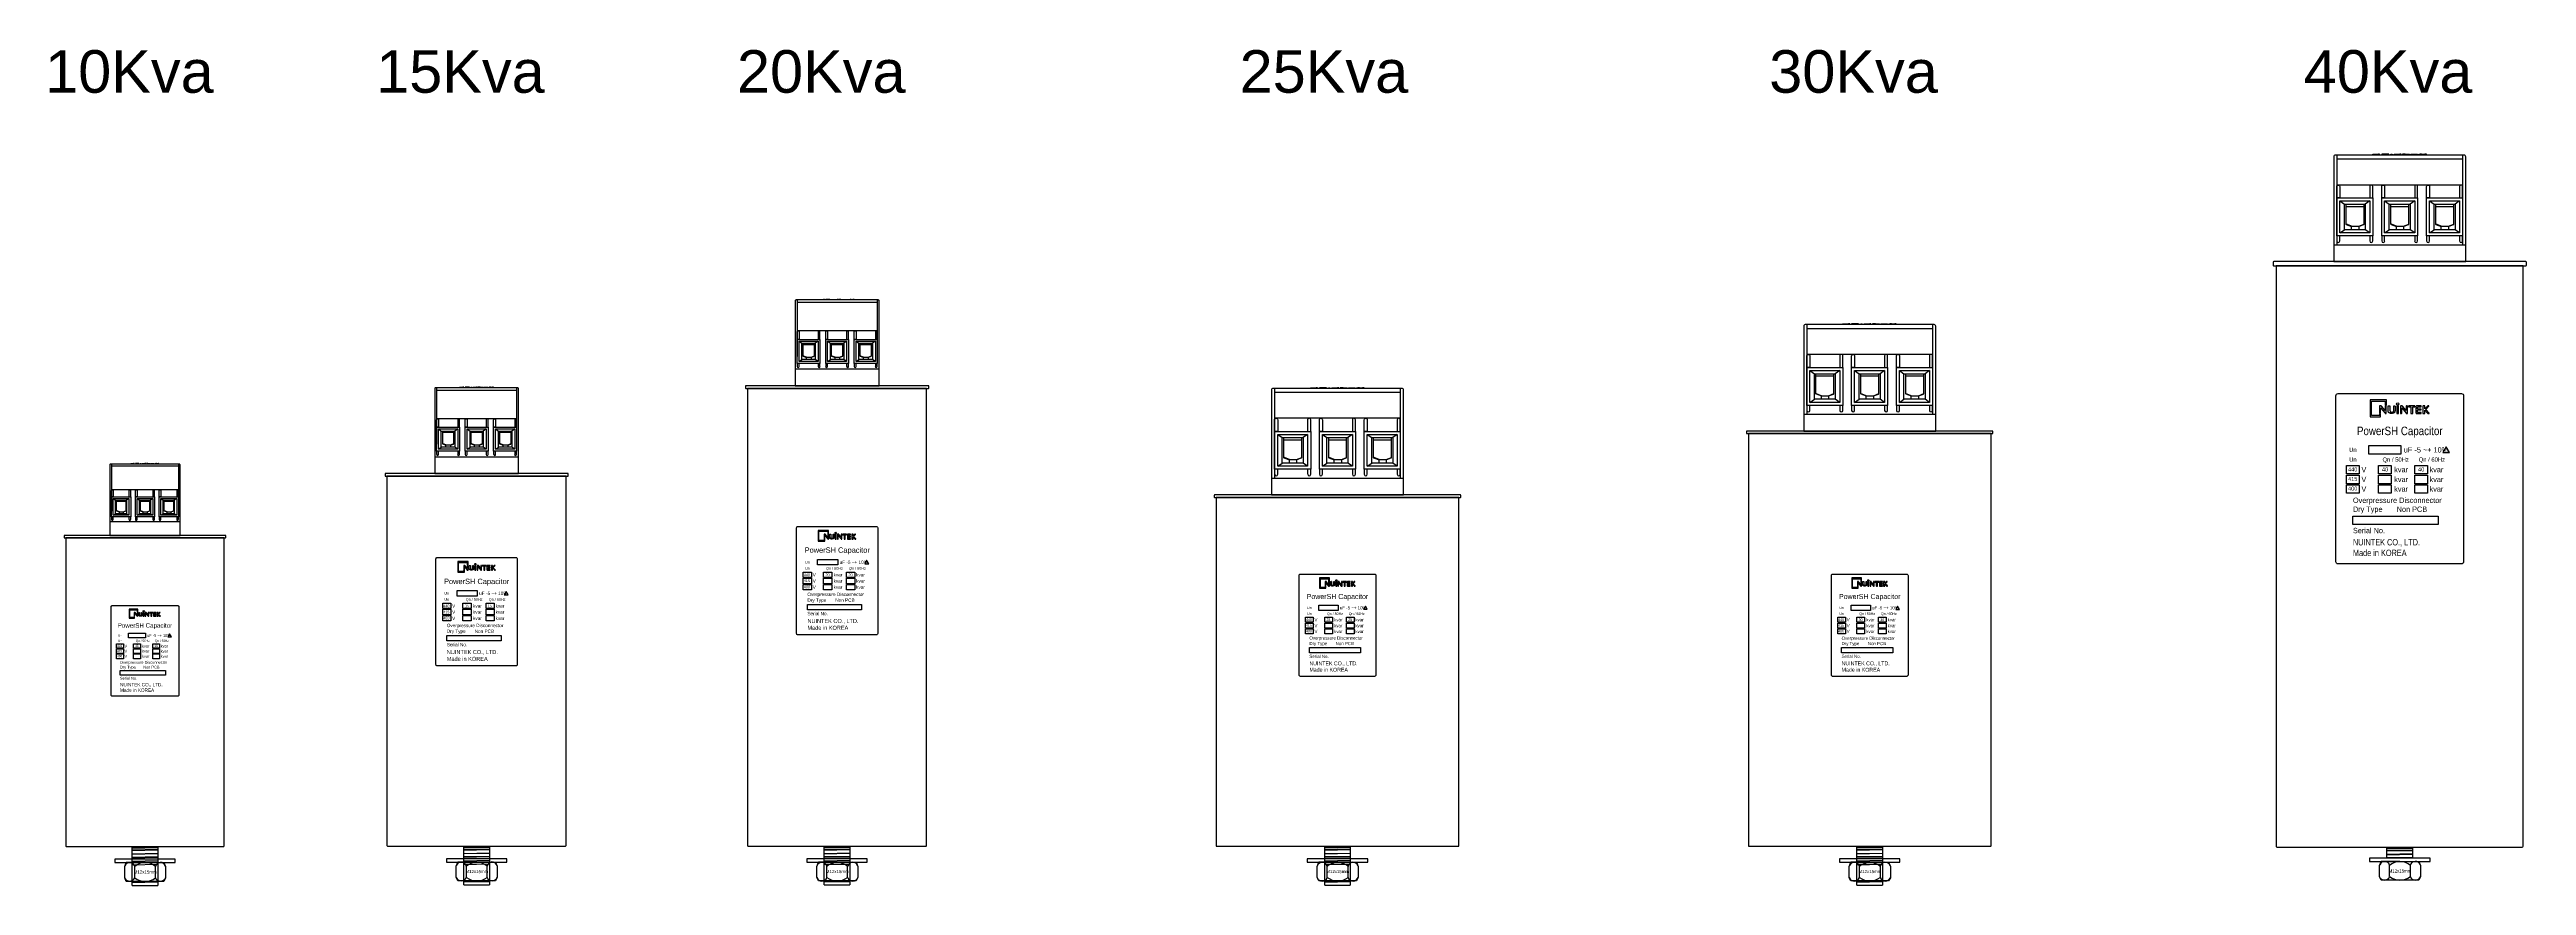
# Model space of a CAD drawing. Header units: millimetres. Extents: x 88 to 1252, y 67 to 459.
import ezdxf
from ezdxf.enums import TextEntityAlignment as Align

# ---------------------------------------------------------------- set-up
doc = ezdxf.new("R2010")
doc.units = ezdxf.units.MM
doc.styles.add('Helvetica-Narrow', font='txt')

# ---------------------------------------------------------------- blocks, each defined once
blk = doc.blocks.new('Nuintek')
at = {"color": 150}
blk.add_lwpolyline([(1.82, 2.33), (1.82, 3.83), (-2.8, 3.83), (-2.8, 3.83), (-2.8, -0.99), (0.18, -0.99), (0.18, -0.23), (-0.18, -0.23), (-0.18, -0.63), (-2.44, -0.63), (-2.44, 3.47), (1.45, 3.47), (1.45, 2.33)], close=True, dxfattribs=at)
for points in [[(-0.11, 0), (0.11, 0, 0.414214), (0.15, 0.04), (0.15, 1.58, -0.70472), (0.17, 1.59), (1.45, 0.03, 0.224867), (1.51, 0), (1.75, 0, 0.414214), (1.79, 0.04), (1.79, 2.07, 0.414214), (1.75, 2.11), (1.49, 2.11, 0.414214), (1.45, 2.07), (1.45, 0.81, -0.706602), (1.43, 0.8), (0.4, 2.08, 0.226187), (0.34, 2.11), (-0.11, 2.11, 0.414214), (-0.15, 2.07), (-0.15, 0.04, 0.414214)], [(4.82, 2.07), (4.82, 0.04, 0.414214), (4.86, 0), (5.23, 0, 0.414214), (5.27, 0.04), (5.27, 2.07, 0.414214), (5.23, 2.11), (4.86, 2.11, 0.414214)], [(5.89, 0), (6.12, 0, 0.414214), (6.16, 0.04), (6.16, 1.58, -0.70472), (6.18, 1.59), (7.45, 0.03, 0.224867), (7.52, 0), (7.76, 0, 0.414214), (7.8, 0.04), (7.8, 2.07, 0.414214), (7.76, 2.11), (7.5, 2.11, 0.414214), (7.46, 2.07), (7.46, 0.81, -0.706602), (7.44, 0.8), (6.4, 2.08, 0.226187), (6.34, 2.11), (5.89, 2.11, 0.414214), (5.85, 2.07), (5.85, 0.04, 0.414214)], [(9.86, 2.11), (8.15, 2.11, 0.414214), (8.11, 2.07), (8.11, 1.89, 0.414214), (8.15, 1.85), (8.74, 1.85, -0.414214), (8.78, 1.81), (8.78, 0.04, 0.414214), (8.82, 0), (9.26, 0, 0.414214), (9.3, 0.04), (9.3, 1.81, -0.414214), (9.34, 1.85), (9.86, 1.85, 0.414214), (9.9, 1.89), (9.9, 2.07, 0.414214)], [(11.68, 2.11), (10.37, 2.11, 0.414214), (10.22, 1.96), (10.22, 0.15, 0.414214), (10.37, 0), (11.68, 0), (11.68, 0.26), (10.74, 0.26, -0.414214), (10.7, 0.3), (10.7, 0.94, -0.414214), (10.74, 0.98), (11.66, 0.98), (11.66, 1.24), (10.74, 1.24, -0.414214), (10.7, 1.28), (10.7, 1.81, -0.414214), (10.74, 1.85), (11.68, 1.85)], [(13.02, 1.14), (13.86, 2.07, 0.650559), (13.85, 2.11), (13.58, 2.11, 0.208632), (13.47, 2.06), (12.77, 1.31, -0.681762), (12.75, 1.31), (12.75, 2.07, 0.414214), (12.71, 2.11), (12.23, 2.11, 0.414214), (12.19, 2.07), (12.19, 0.04, 0.414214), (12.23, 0), (12.71, 0, 0.414214), (12.75, 0.04), (12.75, 0.88, -0.687152), (12.77, 0.89), (13.52, 0.05, 0.212465), (13.64, 0), (13.99, 0, 0.656311), (14.01, 0.04), (13.02, 1.09, -0.390361)]]:
    blk.add_lwpolyline(points, format="xyb", close=True, dxfattribs=at)
blk.add_circle((5.04, 2.69), 0.326, dxfattribs=at)
blk.add_rational_spline([(2.31, 0.85), (2.31, 0.53), (2.41, 0.3), (2.61, 0.16), (2.75, 0.05), (2.95, 0), (3.2, 0), (3.44, 0), (3.82, 0.05), (3.97, 0.16), (4.17, 0.3), (4.27, 0.53), (4.27, 0.85), (4.27, 1.26), (4.27, 1.66), (4.27, 2.07), (4.27, 2.09), (4.25, 2.11), (4.23, 2.11), (4.14, 2.11), (4.06, 2.11), (3.97, 2.11), (3.95, 2.11), (3.93, 2.09), (3.93, 2.07), (3.93, 1.66), (3.93, 1.25), (3.93, 0.83), (3.93, 0.69), (3.88, 0.57), (3.78, 0.48), (3.68, 0.4), (3.54, 0.36), (3.38, 0.36), (3.21, 0.36), (3.08, 0.4), (2.98, 0.48), (2.88, 0.57), (2.83, 0.69), (2.83, 0.83), (2.83, 1.25), (2.83, 1.66), (2.83, 2.07), (2.83, 2.08), (2.83, 2.09), (2.82, 2.1), (2.81, 2.11), (2.8, 2.11), (2.79, 2.11), (2.64, 2.11), (2.5, 2.11), (2.35, 2.11), (2.34, 2.11), (2.33, 2.11), (2.32, 2.1), (2.31, 2.09), (2.31, 2.08), (2.31, 2.07), (2.31, 1.66), (2.31, 1.26), (2.31, 0.85)], [1, 1, 1, 1, 1, 1, 1, 1, 1, 1, 1, 1, 1, 1, 1, 1, 0.804737854124, 0.804737854124, 1, 1, 1, 1, 0.804737854124, 0.804737854124, 1, 1, 1, 1, 1, 1, 1, 1, 1, 1, 1, 1, 1, 1, 1, 1, 1, 1, 1, 0.949253021674, 0.949253021674, 1, 0.949253021674, 0.949253021674, 1, 1, 1, 1, 0.949253021674, 0.949253021674, 1, 0.949253021674, 0.949253021674, 1, 1, 1, 1], degree=3, knots=[0, 0, 0, 0, 1, 1, 1, 2, 2, 2, 3, 3, 3, 4, 4, 4, 5, 5, 5, 6.570796, 6.570796, 6.570796, 7.570796, 7.570796, 7.570796, 9.141593, 9.141593, 9.141593, 10.141593, 10.141593, 10.141593, 11.141593, 11.141593, 11.141593, 12.141593, 12.141593, 12.141593, 13.141593, 13.141593, 13.141593, 14.141593, 14.141593, 14.141593, 15.141593, 15.141593, 15.141593, 15.926991, 15.926991, 15.926991, 16.712389, 16.712389, 16.712389, 17.712389, 17.712389, 17.712389, 18.497787, 18.497787, 18.497787, 19.283185, 19.283185, 19.283185, 20.283185, 20.283185, 20.283185, 20.283185], dxfattribs=at)
blk = doc.blocks.new('*U446')
at = {"color": 126}
for p, q in [((-15.7, 66.5), (-15.7, 44.4)), ((15.7, 65.5), (-15.7, 65.5)), ((-6.4, 66.8), (-5.3, 66.8)), ((-1.1, 66.8), (0, 66.8)), ((5.5, 66.8), (6.3, 66.8)), ((15.7, 66.5), (15.7, 44.4)), ((15.7, 54.4), (-15.7, 54.4)), ((-14.9, 50.4), (-13.8, 49.6)), ((-8.9, 49), (-13.5, 49)), ((-7.5, 50.4), (-8.6, 49.6)), ((-3.7, 50.4), (-2.6, 49.6)), ((2.3, 49), (-2.3, 49)), ((3.7, 50.4), (2.6, 49.6)), ((7.5, 50.4), (8.6, 49.6)), ((13.5, 49), (8.9, 49)), ((14.9, 50.4), (13.8, 49.6)), ((16.5, 39.4), (-16.5, 39.4)), ((-15.7, 41.7), (-15.7, 40.4)), ((-14.9, 42.5), (-13.8, 43.2)), ((-14.9, 40.4), (-14.9, 41.7)), ((-12, 44.1), (-13.5, 44.7)), ((-10.2, 44.1), (-8.9, 44.6)), ((-7.5, 42.5), (-8.6, 43.2)), ((-7.5, 41.7), (-7.5, 40.4)), ((-6.7, 40.4), (-6.7, 41.7)), ((-4.5, 41.7), (-4.5, 40.4)), ((-3.7, 42.5), (-2.6, 43.2)), ((-3.7, 40.4), (-3.7, 41.7)), ((-0.8, 44.1), (-2.3, 44.7)), ((1, 44.1), (2.3, 44.6)), ((3.7, 42.5), (2.6, 43.2)), ((3.7, 41.7), (3.7, 40.4)), ((4.5, 40.4), (4.5, 41.7)), ((6.7, 41.7), (6.7, 40.4)), ((7.5, 42.5), (8.6, 43.2)), ((7.5, 40.4), (7.5, 41.7)), ((10.4, 44.1), (8.9, 44.7)), ((12.2, 44.1), (13.5, 44.6)), ((14.9, 42.5), (13.8, 43.2)), ((14.9, 41.7), (14.9, 40.4)), ((15.7, 40.4), (15.7, 41.7)), ((-6, -113.6), (6, -113.3)), ((-6, -113.9), (6, -113.6)), ((-6, -114.7), (6, -114.4)), ((-6, -115), (6, -114.7)), ((-6, -116.6), (6, -116.3)), ((-4.8, -120.7), (-8.8, -120.7)), ((-6, -116.7), (6, -116.5)), ((-6, -118.1), (6, -117.8)), ((-6, -118.1), (6, -117.8)), ((-6, -118.3), (6, -118)), ((-6, -118.4), (6, -118.1)), ((-6, -120), (6, -119.7)), ((-6, -120.1), (6, -119.9)), ((-6, -121.7), (6, -121.4)), ((-6, -121.8), (6, -121.5)), ((0.1, -120.7), (-4.8, -120.7)), ((-4.8, -127.9), (-4.8, -122.6)), ((0.1, -120.7), (6.9, -120.7)), ((5, -120.7), (8.9, -120.7)), ((5, -127.9), (5, -122.6)), ((-6, -129.8), (6, -129.6)), ((-6, -130), (6, -129.7)), ((-6, -131.4), (6, -131.4))]:
    blk.add_line(p, q, dxfattribs=at)
for points in [[(-16.5, 33), (16.5, 33), (16.5, 66.2, 0.414214), (16.1, 66.5), (-16.1, 66.5, 0.414214), (-16.5, 66.2)], [(-15.7, 54, -0.414214), (-15.3, 54.4), (-15.3, 54.4, -0.414214), (-14.9, 54), (-14.9, 51.1), (-15.7, 51.1)], [(-6.7, 54, 0.414214), (-7.1, 54.4, 0.414214), (-7.5, 54), (-7.5, 51.1), (-6.7, 51.1)], [(-4.5, 54, -0.414214), (-4.1, 54.4), (-4.1, 54.4, -0.414214), (-3.7, 54), (-3.7, 51.1), (-4.5, 51.1)], [(4.5, 54, 0.414214), (4.1, 54.4, 0.414214), (3.7, 54), (3.7, 51.1), (4.5, 51.1)], [(6.7, 54, -0.414214), (7.1, 54.4), (7.1, 54.4, -0.414214), (7.5, 54), (7.5, 51.1), (6.7, 51.1)], [(15.7, 54, 0.414214), (15.3, 54.4, 0.414214), (14.9, 54), (14.9, 51.1), (15.7, 51.1)], [(-37.8, 33, 0.414214), (-38, 32.8), (-38, 32.1, 0.414214), (-37.8, 31.9), (37.8, 31.9, 0.414214), (38, 32.1), (38, 32.8, 0.414214), (37.8, 33)], [(-37.2, 31.9), (-37.2, -112.9, 0.414214), (-37, -113.1), (37, -113.1, 0.305094), (37.2, -112.9), (37.2, 31.9)]]:
    blk.add_lwpolyline(points, format="xyb", close=True, dxfattribs=at)
for points in [[(-6.7, 66.5), (-6.7, 66.8), (-6.4, 66.8), (-6.4, 66.5)], [(-5, 66.5), (-5, 66.8), (-5.3, 66.8), (-5.3, 66.5)], [(-2.8, 66.5), (-2.8, 66.8), (-4.5, 66.8), (-4.5, 66.5)], [(-2.2, 66.5), (-2.2, 66.8), (-1.9, 66.8), (-1.9, 66.5)], [(-1.4, 66.5), (-1.4, 66.8), (-1.1, 66.8), (-1.1, 66.5)], [(0.4, 66.5), (0.4, 66.8), (0, 66.8), (0, 66.5)], [(1.4, 66.8), (0.7, 66.8), (0.7, 66.5)], [(1.4, 66.5), (1.4, 66.8), (1.7, 66.8), (1.7, 66.5)], [(1.7, 66.8), (2.4, 66.8), (2.4, 66.5)], [(2.8, 66.5), (2.8, 66.8), (4.4, 66.8), (4.4, 66.5)], [(4.8, 66.5), (4.8, 66.8), (5.1, 66.8)], [(5.5, 66.5), (5.5, 66.8), (5.1, 66.8), (5.1, 66.5)], [(6.6, 66.5), (6.6, 66.8), (6.3, 66.8), (6.3, 66.5)], [(-6, -131.4), (-6, -113.1), (6, -113.1), (6, -131.4)]]:
    blk.add_lwpolyline(points, dxfattribs=at)
for points in [[(-15.7, 51.1), (-6.7, 51.1), (-6.7, 41.7), (-15.7, 41.7)], [(-14.9, 50.4), (-7.5, 50.4), (-7.5, 42.5), (-14.9, 42.5)], [(-13.8, 49.6), (-8.6, 49.6), (-8.6, 43.2), (-13.8, 43.2)], [(-4.5, 51.1), (4.5, 51.1), (4.5, 41.7), (-4.5, 41.7)], [(-3.7, 50.4), (3.7, 50.4), (3.7, 42.5), (-3.7, 42.5)], [(-2.6, 49.6), (2.6, 49.6), (2.6, 43.2), (-2.6, 43.2)], [(6.7, 51.1), (15.7, 51.1), (15.7, 41.7), (6.7, 41.7)], [(7.5, 50.4), (14.9, 50.4), (14.9, 42.5), (7.5, 42.5)], [(8.6, 49.6), (13.8, 49.6), (13.8, 43.2), (8.6, 43.2)], [(-12, 44.1), (-10.2, 44.1), (-10.2, 43.2), (-12, 43.2)], [(-0.8, 44.1), (1, 44.1), (1, 43.2), (-0.8, 43.2)], [(10.4, 44.1), (12.2, 44.1), (12.2, 43.2), (10.4, 43.2)], [(-14.2, -120.7), (14.2, -120.7), (14.2, -119.1), (-14.2, -119.1)], [(-9.5, -122.6), (-8.8, -120.7), (8.9, -120.7), (9.7, -122.6), (9.7, -127.9), (8.9, -129.5), (-8.8, -129.5), (-9.5, -127.9)]]:
    blk.add_lwpolyline(points, close=True, dxfattribs=at)
for points in [[(-13.5, 49.6), (-13.5, 44.7, 0.309945), (-13.4, 44.6), (-12, 44)], [(-10.2, 44), (-9, 44.5, 0.309225), (-8.9, 44.7), (-8.9, 49.6)], [(-2.3, 49.6), (-2.3, 44.7, 0.309945), (-2.2, 44.6), (-0.8, 44)], [(1, 44), (2.2, 44.5, 0.309225), (2.3, 44.7), (2.3, 49.6)], [(8.9, 49.6), (8.9, 44.7, 0.309945), (9, 44.6), (10.4, 44)], [(12.2, 44), (13.4, 44.5, 0.309225), (13.5, 44.7), (13.5, 49.6)]]:
    blk.add_lwpolyline(points, format="xyb", dxfattribs=at)
at = {"color": 150}
blk.add_lwpolyline([(-15.4, 0), (15.4, 0, -0.414214), (15.9, -0.5), (15.9, -42, -0.414214), (15.4, -42.5), (-15.4, -42.5, -0.414214), (-15.9, -42), (-15.9, -0.5, -0.414214)], format="xyb", close=True, dxfattribs=at)
at = {"color": 1}
for points in [[(-13.3, -17.9), (-10.1, -17.9), (-10.1, -20), (-13.3, -20)], [(-13.3, -20.3), (-10.1, -20.3), (-10.1, -22.4), (-13.3, -22.4)], [(-13.3, -22.7), (-10.1, -22.7), (-10.1, -24.9), (-13.3, -24.9)], [(-7.7, -12.9), (0.3, -12.9), (0.3, -15.1), (-7.7, -15.1)], [(-5.3, -17.9), (-2.1, -17.9), (-2.1, -20), (-5.3, -20)], [(-5.3, -20.3), (-2.1, -20.3), (-2.1, -22.4), (-5.3, -22.4)], [(-5.3, -22.7), (-2.1, -22.7), (-2.1, -24.9), (-5.3, -24.9)], [(3.7, -17.9), (6.9, -17.9), (6.9, -20), (3.7, -20)], [(3.7, -20.3), (6.9, -20.3), (6.9, -22.4), (3.7, -22.4)], [(3.7, -22.7), (6.9, -22.7), (6.9, -24.9), (3.7, -24.9)], [(-11.7, -30.5), (9.6, -30.5), (9.6, -32.7), (-11.7, -32.7)]]:
    blk.add_lwpolyline(points, close=True, dxfattribs=at)
at = {"color": 0, "lineweight": 30}
blk.add_lwpolyline([(10.8, -14.6), (12.4, -14.6), (11.6, -13.3)], close=True, dxfattribs=at)
at = {"color": 126}
for centre, radius, start, end in [((-15.3, 40.4), 0.374, 180, 270), ((-15.3, 40.4), 0.374, 270, 0), ((-7.1, 40.4), 0.374, 180, 270), ((-7.1, 40.4), 0.374, 270, 0), ((-4.1, 40.4), 0.374, 180, 270), ((-4.1, 40.4), 0.374, 270, 0), ((4.1, 40.4), 0.374, 180, 270), ((4.1, 40.4), 0.374, 270, 0), ((7.1, 40.4), 0.374, 180, 270), ((7.1, 40.4), 0.374, 270, 0), ((15.3, 40.4), 0.374, 180, 270), ((15.3, 40.4), 0.374, 270, 0), ((-7.2, -126.9), 2.55, 201.7155, 338.3893), ((-7.1, -123), 2.38, 10.1671, 159.777), ((0.1, -127.8), 7.14, 46.8242, 133.1758), ((0.1, -121.3), 8.2, 233.4665, 306.5335), ((7.3, -123), 2.39, 16.6513, 169.7172), ((7.3, -126.9), 2.55, 201.5266, 338.9501)]:
    blk.add_arc(centre, radius, start, end, dxfattribs=at)
at = {"xscale": 0.8787683289701816, "yscale": 0.8787683289701816, "zscale": 0.8787683289701816}
blk.add_blockref('Nuintek', (-5, -5), dxfattribs=at)
at = {"style": 'Helvetica-Narrow'}
for s, height, p in [('PowerSH Capacitor', 2.125, (0, -9.3)), ('Un', 1.06, (-11.7, -14)), ('Un', 1.06, (-11.7, -16.5))]:
    blk.add_text(s, height=height, dxfattribs=at).set_placement(p, align=Align.MIDDLE_CENTER)
for s, height, p in [('440', 1.06, (-13.1, -18.9)), ('415', 1.06, (-13.1, -21.3)), ('400', 1.06, (-13.1, -23.7)), ('V', 1.33, (-9.6, -19)), ('V', 1.33, (-9.6, -21.4)), ('V', 1.33, (-9.6, -23.8)), ('10', 1.06, (-4.6, -18.9)), ('Qn / 50Hz', 1.06, (-4.3, -16.5)), ('kvar', 1.33, (-1.4, -19)), ('kvar', 1.33, (-1.4, -21.4)), ('kvar', 1.33, (-1.4, -23.8)), ('uF', 1.33, (1, -14)), ('-5 ~+ 10%%%', 1.328, (3.7, -14)), ('10', 1.06, (4.5, -18.9)), ('Qn / 60Hz', 1.06, (4.7, -16.5)), ('kvar', 1.33, (7.4, -19)), ('kvar', 1.33, (7.4, -21.4)), ('kvar', 1.33, (7.4, -23.8)), ('Overpressure Disconnector', 1.328, (-11.7, -26.6)), ('Dry Type       Non PCB', 1.328, (-11.7, -28.9)), ('Serial No.', 1.33, (-11.7, -34.1)), ('NUINTEK CO., LTD.', 1.594, (-11.7, -37.1)), ('Made in KOREA', 1.594, (-11.7, -39.7))]:
    blk.add_text(s, height=height, dxfattribs=at).set_placement(p, align=Align.MIDDLE_LEFT)
at = {"color": 126, "style": 'Helvetica-Narrow'}
blk.add_text('M12x15mm', height=1.5, dxfattribs=at).set_placement((0.1, -125.1), align=Align.MIDDLE_CENTER)
blk = doc.blocks.new('*U448')
at = {"color": 126}
for p, q in [((-18.8, 79.7), (-18.8, 53.2)), ((18.8, 78.5), (-18.8, 78.5)), ((-7.7, 80), (-6.4, 80)), ((-1.3, 80), (0, 80)), ((6.5, 80), (7.5, 80)), ((18.8, 79.7), (18.8, 53.2)), ((18.8, 65.2), (-18.8, 65.2)), ((-17.9, 60.4), (-16.6, 59.4)), ((-10.7, 58.7), (-16.1, 58.7)), ((-8.9, 60.4), (-10.3, 59.4)), ((-4.5, 60.4), (-3.1, 59.4)), ((2.7, 58.7), (-2.7, 58.7)), ((4.5, 60.4), (3.1, 59.4)), ((8.9, 60.4), (10.3, 59.4)), ((16.2, 58.7), (10.7, 58.7)), ((17.9, 60.4), (16.6, 59.4)), ((19.7, 47.2), (-19.7, 47.2)), ((-18.8, 50), (-18.8, 48.4)), ((-17.9, 50.9), (-16.6, 51.8)), ((-17.9, 48.4), (-17.9, 50)), ((-14.4, 52.9), (-16.1, 53.5)), ((-12.2, 52.9), (-10.7, 53.5)), ((-8.9, 50.9), (-10.3, 51.8)), ((-8.9, 50), (-8.9, 48.4)), ((-8, 48.4), (-8, 50)), ((-5.4, 50), (-5.4, 48.4)), ((-4.5, 50.9), (-3.1, 51.8)), ((-4.5, 48.4), (-4.5, 50)), ((-1, 52.9), (-2.7, 53.5)), ((1.2, 52.9), (2.7, 53.5)), ((4.5, 50.9), (3.1, 51.8)), ((4.5, 50), (4.5, 48.4)), ((5.4, 48.4), (5.4, 50)), ((8, 50), (8, 48.4)), ((8.9, 50.9), (10.3, 51.8)), ((8.9, 48.4), (8.9, 50)), ((12.4, 52.9), (10.7, 53.5)), ((14.6, 52.9), (16.2, 53.5)), ((17.9, 50.9), (16.6, 51.8)), ((17.9, 50), (17.9, 48.4)), ((18.8, 48.4), (18.8, 50)), ((-6, -136), (6, -135.7)), ((-6, -136.3), (6, -136)), ((-6, -137.1), (6, -136.8)), ((-6, -137.4), (6, -137.1)), ((-6, -139), (6, -138.7)), ((-6, -139.1), (6, -138.9)), ((-4.8, -143.1), (-8.8, -143.1)), ((-6, -140.5), (6, -140.2)), ((-6, -140.5), (6, -140.2)), ((-6, -140.7), (6, -140.4)), ((-6, -140.8), (6, -140.5)), ((-6, -142.4), (6, -142.1)), ((-6, -142.5), (6, -142.3)), ((-6, -144.1), (6, -143.8)), ((-6, -144.2), (6, -143.9)), ((0.1, -143.1), (-4.8, -143.1)), ((-4.8, -150.3), (-4.8, -145)), ((0.1, -143.1), (6.9, -143.1)), ((5, -143.1), (8.9, -143.1)), ((5, -150.3), (5, -145)), ((-6, -152.2), (6, -152)), ((-6, -152.4), (6, -152.1)), ((-6, -153.8), (6, -153.8))]:
    blk.add_line(p, q, dxfattribs=at)
for points in [[(-19.7, 39.5), (19.7, 39.5), (19.7, 79.3, 0.414214), (19.3, 79.7), (-19.3, 79.7, 0.414214), (-19.7, 79.3)], [(-18.8, 64.7, -0.414214), (-18.3, 65.2), (-18.3, 65.2, -0.414214), (-17.9, 64.7), (-17.9, 61.3), (-18.8, 61.3)], [(-8, 64.7, 0.414214), (-8.5, 65.2, 0.414214), (-8.9, 64.7), (-8.9, 61.3), (-8, 61.3)], [(-5.4, 64.7, -0.414214), (-4.9, 65.2), (-4.9, 65.2, -0.414214), (-4.5, 64.7), (-4.5, 61.3), (-5.4, 61.3)], [(5.4, 64.7, 0.414214), (4.9, 65.2, 0.414214), (4.5, 64.7), (4.5, 61.3), (5.4, 61.3)], [(8, 64.7, -0.414214), (8.5, 65.2), (8.5, 65.2, -0.414214), (8.9, 64.7), (8.9, 61.3), (8, 61.3)], [(18.8, 64.7, 0.414214), (18.3, 65.2, 0.414214), (17.9, 64.7), (17.9, 61.3), (18.8, 61.3)], [(-42.8, 39.5, 0.414214), (-43, 39.3), (-43, 38.4, 0.414214), (-42.8, 38.2), (42.8, 38.2, 0.414214), (43, 38.4), (43, 39.3, 0.414214), (42.8, 39.5)], [(-42.1, 38.2), (-42.1, -135.3, 0.414214), (-41.9, -135.5), (41.8, -135.5, 0.305094), (42, -135.3), (42, 38.2)]]:
    blk.add_lwpolyline(points, format="xyb", close=True, dxfattribs=at)
for points in [[(-8.1, 79.7), (-8.1, 80), (-7.7, 80), (-7.7, 79.7)], [(-6, 79.7), (-6, 80), (-6.4, 80), (-6.4, 79.7)], [(-3.3, 79.7), (-3.3, 80), (-5.4, 80), (-5.4, 79.7)], [(-2.7, 79.7), (-2.7, 80), (-2.3, 80), (-2.3, 79.7)], [(-1.7, 79.7), (-1.7, 80), (-1.3, 80), (-1.3, 79.7)], [(0.4, 79.7), (0.4, 80), (0, 80), (0, 79.7)], [(1.7, 80), (0.8, 80), (0.8, 79.7)], [(1.7, 79.7), (1.7, 80), (2.1, 80), (2.1, 79.7)], [(2.1, 80), (2.9, 80), (2.9, 79.7)], [(3.3, 79.7), (3.3, 80), (5.3, 80), (5.3, 79.7)], [(5.8, 79.7), (5.8, 80), (6.1, 80)], [(6.5, 79.7), (6.5, 80), (6.1, 80), (6.1, 79.7)], [(8, 79.7), (8, 80), (7.5, 80), (7.5, 79.7)], [(-6, -153.8), (-6, -135.5), (6, -135.5), (6, -153.8)]]:
    blk.add_lwpolyline(points, dxfattribs=at)
for points in [[(-18.8, 61.3), (-8, 61.3), (-8, 50), (-18.8, 50)], [(-17.9, 60.4), (-8.9, 60.4), (-8.9, 50.9), (-17.9, 50.9)], [(-16.6, 59.4), (-10.3, 59.4), (-10.3, 51.8), (-16.6, 51.8)], [(-5.4, 61.3), (5.4, 61.3), (5.4, 50), (-5.4, 50)], [(-4.5, 60.4), (4.5, 60.4), (4.5, 50.9), (-4.5, 50.9)], [(-3.1, 59.4), (3.1, 59.4), (3.1, 51.8), (-3.1, 51.8)], [(8, 61.3), (18.8, 61.3), (18.8, 50), (8, 50)], [(8.9, 60.4), (17.9, 60.4), (17.9, 50.9), (8.9, 50.9)], [(10.3, 59.4), (16.6, 59.4), (16.6, 51.8), (10.3, 51.8)], [(-14.4, 52.9), (-12.2, 52.9), (-12.2, 51.8), (-14.4, 51.8)], [(-1, 52.9), (1.2, 52.9), (1.2, 51.8), (-1, 51.8)], [(12.4, 52.9), (14.6, 52.9), (14.6, 51.8), (12.4, 51.8)], [(-14.2, -143.1), (14.2, -143.1), (14.2, -141.5), (-14.2, -141.5)], [(-9.6, -145), (-8.8, -143.1), (8.9, -143.1), (9.7, -145), (9.7, -150.3), (8.9, -151.9), (-8.8, -151.9), (-9.6, -150.3)]]:
    blk.add_lwpolyline(points, close=True, dxfattribs=at)
for points in [[(-16.1, 59.4), (-16.1, 53.6, 0.309945), (-16, 53.4), (-14.4, 52.8)], [(-12.2, 52.8), (-10.8, 53.3, 0.309225), (-10.7, 53.5), (-10.7, 59.4)], [(-2.7, 59.4), (-2.7, 53.6, 0.309945), (-2.6, 53.4), (-1, 52.8)], [(1.2, 52.8), (2.6, 53.3, 0.309225), (2.7, 53.5), (2.7, 59.4)], [(10.7, 59.4), (10.7, 53.6, 0.309945), (10.8, 53.4), (12.4, 52.8)], [(14.6, 52.8), (16, 53.3, 0.309225), (16.2, 53.5), (16.2, 59.4)]]:
    blk.add_lwpolyline(points, format="xyb", dxfattribs=at)
at = {"color": 150}
blk.add_lwpolyline([(-18.5, 0), (18.5, 0, -0.414214), (19.1, -0.6), (19.1, -50.3, -0.414214), (18.5, -50.9), (-18.5, -50.9, -0.414214), (-19.1, -50.3), (-19.1, -0.6, -0.414214)], format="xyb", close=True, dxfattribs=at)
at = {"color": 1}
for points in [[(-15.9, -21.5), (-12.1, -21.5), (-12.1, -24), (-15.9, -24)], [(-9.2, -15.5), (0.3, -15.5), (0.3, -18.1), (-9.2, -18.1)], [(-6.4, -21.5), (-2.5, -21.5), (-2.5, -24), (-6.4, -24)], [(4.5, -21.5), (8.3, -21.5), (8.3, -24), (4.5, -24)], [(-15.9, -24.3), (-12.1, -24.3), (-12.1, -26.9), (-15.9, -26.9)], [(-15.9, -27.2), (-12.1, -27.2), (-12.1, -29.8), (-15.9, -29.8)], [(-6.4, -24.3), (-2.5, -24.3), (-2.5, -26.9), (-6.4, -26.9)], [(-6.4, -27.2), (-2.5, -27.2), (-2.5, -29.8), (-6.4, -29.8)], [(4.5, -24.3), (8.3, -24.3), (8.3, -26.9), (4.5, -26.9)], [(4.5, -27.2), (8.3, -27.2), (8.3, -29.8), (4.5, -29.8)], [(-14, -36.6), (11.5, -36.6), (11.5, -39.1), (-14, -39.1)]]:
    blk.add_lwpolyline(points, close=True, dxfattribs=at)
at = {"color": 0, "lineweight": 30}
blk.add_lwpolyline([(12.9, -17.5), (14.8, -17.5), (13.9, -15.9)], close=True, dxfattribs=at)
at = {"color": 126}
for centre, radius, start, end in [((-18.3, 48.4), 0.448, 180, 270), ((-18.3, 48.4), 0.448, 270, 0), ((-8.5, 48.4), 0.448, 180, 270), ((-8.5, 48.4), 0.448, 270, 0), ((-4.9, 48.4), 0.448, 180, 270), ((-4.9, 48.4), 0.448, 270, 0), ((4.9, 48.4), 0.448, 180, 270), ((4.9, 48.4), 0.448, 270, 0), ((8.5, 48.4), 0.448, 180, 270), ((8.5, 48.4), 0.448, 270, 0), ((18.3, 48.4), 0.448, 180, 270), ((18.3, 48.4), 0.448, 270, 0), ((-7.2, -149.3), 2.55, 201.7155, 338.3893), ((-7.2, -145.4), 2.38, 10.1671, 159.777), ((0.1, -150.2), 7.14, 46.8242, 133.1758), ((0.1, -143.7), 8.2, 233.4665, 306.5335), ((7.3, -145.4), 2.39, 16.6513, 169.7172), ((7.3, -149.3), 2.55, 201.5266, 338.9501)]:
    blk.add_arc(centre, radius, start, end, dxfattribs=at)
at = {"xscale": 1.052729924980667, "yscale": 1.052729924980667, "zscale": 1.052729924980667}
blk.add_blockref('Nuintek', (-5.9, -5.9), dxfattribs=at)
at = {"style": 'Helvetica-Narrow'}
for s, height, p in [('PowerSH Capacitor', 2.545, (0, -11.2)), ('Un', 1.27, (-14, -16.8)), ('Un', 1.27, (-14, -19.7))]:
    blk.add_text(s, height=height, dxfattribs=at).set_placement(p, align=Align.MIDDLE_CENTER)
for s, height, p in [('440', 1.27, (-15.7, -22.7)), ('V', 1.59, (-11.5, -22.7)), ('15', 1.27, (-5.5, -22.7)), ('Qn / 50Hz', 1.27, (-5.1, -19.7)), ('kvar', 1.59, (-1.7, -22.7)), ('uF', 1.59, (1.2, -16.8)), ('-5 ~+ 10%%%', 1.591, (4.4, -16.8)), ('15', 1.27, (5.3, -22.7)), ('Qn / 60Hz', 1.27, (5.7, -19.7)), ('kvar', 1.59, (8.9, -22.7)), ('415', 1.27, (-15.7, -25.6)), ('400', 1.27, (-15.7, -28.4)), ('Overpressure Disconnector', 1.591, (-14, -31.9)), ('Dry Type       Non PCB', 1.591, (-14, -34.6)), ('V', 1.59, (-11.5, -25.6)), ('V', 1.59, (-11.5, -28.5)), ('kvar', 1.59, (-1.7, -25.6)), ('kvar', 1.59, (-1.7, -28.5)), ('kvar', 1.59, (8.9, -25.6)), ('kvar', 1.59, (8.9, -28.5)), ('Serial No.', 1.59, (-14, -40.9)), ('NUINTEK CO., LTD.', 1.909, (-14, -44.4)), ('Made in KOREA', 1.909, (-14, -47.6))]:
    blk.add_text(s, height=height, dxfattribs=at).set_placement(p, align=Align.MIDDLE_LEFT)
at = {"color": 126, "style": 'Helvetica-Narrow'}
blk.add_text('M12x15mm', height=1.5, dxfattribs=at).set_placement((0.1, -147.5), align=Align.MIDDLE_CENTER)
blk = doc.blocks.new('*U450')
at = {"color": 126}
for p, q in [((-18, 79.4), (-18, 52.9)), ((19.5, 78.2), (-18, 78.2)), ((-7, 79.6), (-5.6, 79.6)), ((-0.5, 79.6), (0.8, 79.6)), ((7.3, 79.6), (8.2, 79.6)), ((19.5, 79.4), (19.5, 52.9)), ((19.5, 64.9), (-18, 64.9)), ((-17.1, 60), (-15.8, 59.1)), ((-9.9, 58.3), (-15.4, 58.3)), ((-8.2, 60), (-9.5, 59.1)), ((-3.7, 60), (-2.4, 59.1)), ((3.5, 58.3), (-2, 58.3)), ((5.2, 60), (3.9, 59.1)), ((9.7, 60), (11, 59.1)), ((16.9, 58.3), (11.4, 58.3)), ((18.7, 60), (17.3, 59.1)), ((20.5, 46.9), (-19, 46.9)), ((-18, 49.6), (-18, 48.1)), ((-17.1, 50.5), (-15.8, 51.5)), ((-17.1, 48.1), (-17.1, 49.6)), ((-13.6, 52.5), (-15.4, 53.2)), ((-11.5, 52.5), (-9.9, 53.1)), ((-8.2, 50.5), (-9.5, 51.5)), ((-8.2, 49.6), (-8.2, 48.1)), ((-7.3, 48.1), (-7.3, 49.6)), ((-4.6, 49.6), (-4.6, 48.1)), ((-3.7, 50.5), (-2.4, 51.5)), ((-3.7, 48.1), (-3.7, 49.6)), ((-0.2, 52.5), (-2, 53.2)), ((1.9, 52.5), (3.5, 53.1)), ((5.2, 50.5), (3.9, 51.5)), ((5.2, 49.6), (5.2, 48.1)), ((6.1, 48.1), (6.1, 49.6)), ((8.8, 49.6), (8.8, 48.1)), ((9.7, 50.5), (11, 51.5)), ((9.7, 48.1), (9.7, 49.6)), ((13.2, 52.5), (11.4, 53.2)), ((15.3, 52.5), (16.9, 53.1)), ((18.7, 50.5), (17.3, 51.5)), ((18.7, 49.6), (18.7, 48.1)), ((19.5, 48.1), (19.5, 49.6)), ((-4.1, -184.7), (-8, -184.7)), ((-5.3, -177.6), (6.7, -177.3)), ((-5.3, -177.9), (6.7, -177.7)), ((-5.3, -178.7), (6.7, -178.5)), ((-5.3, -179), (6.7, -178.8)), ((-5.3, -180.6), (6.7, -180.3)), ((-5.3, -180.8), (6.7, -180.5)), ((-5.3, -182.1), (6.7, -181.9)), ((-5.3, -182.1), (6.7, -181.9)), ((-5.3, -182.3), (6.7, -182)), ((-5.3, -182.4), (6.7, -182.2)), ((-5.3, -184), (6.7, -183.7)), ((-5.3, -184.2), (6.7, -183.9)), ((-5.3, -185.7), (6.7, -185.4)), ((-5.3, -185.8), (6.7, -185.6)), ((0.8, -184.7), (-4.1, -184.7)), ((0.8, -184.7), (7.7, -184.7)), ((5.7, -184.7), (9.7, -184.7)), ((-5.3, -193.9), (6.7, -193.6)), ((-5.3, -194), (6.7, -193.8)), ((-5.3, -195.4), (6.7, -195.4)), ((-4.1, -191.9), (-4.1, -186.7)), ((5.7, -191.9), (5.7, -186.7))]:
    blk.add_line(p, q, dxfattribs=at)
for points in [[(-19, 39.1), (20.5, 39.1), (20.5, 78.9, 0.414214), (20, 79.4), (-18.5, 79.4, 0.414214), (-19, 78.9)], [(-18, 64.4, -0.414214), (-17.6, 64.9), (-17.6, 64.9, -0.414214), (-17.1, 64.4), (-17.1, 60.9), (-18, 60.9)], [(-7.3, 64.4, 0.414214), (-7.7, 64.9, 0.414214), (-8.2, 64.4), (-8.2, 60.9), (-7.3, 60.9)], [(-4.6, 64.4, -0.414214), (-4.2, 64.9), (-4.2, 64.9, -0.414214), (-3.7, 64.4), (-3.7, 60.9), (-4.6, 60.9)], [(6.1, 64.4, 0.414214), (5.7, 64.9, 0.414214), (5.2, 64.4), (5.2, 60.9), (6.1, 60.9)], [(8.8, 64.4, -0.414214), (9.2, 64.9), (9.2, 64.9, -0.414214), (9.7, 64.4), (9.7, 60.9), (8.8, 60.9)], [(19.5, 64.4, 0.414214), (19.1, 64.9, 0.414214), (18.7, 64.4), (18.7, 60.9), (19.5, 60.9)], [(-42.1, 39.1, 0.414214), (-42.3, 38.9), (-42.3, 38.1, 0.414214), (-42.1, 37.8), (43.5, 37.8, 0.414214), (43.8, 38.1), (43.8, 38.9, 0.414214), (43.5, 39.1)], [(-41.3, 37.8), (-41.3, -176.9, 0.414214), (-41.1, -177.2), (42.5, -177.2, 0.305094), (42.8, -176.9), (42.8, 37.8)]]:
    blk.add_lwpolyline(points, format="xyb", close=True, dxfattribs=at)
for points in [[(-7.3, 79.4), (-7.3, 79.6), (-7, 79.6), (-7, 79.4)], [(-5.2, 79.4), (-5.2, 79.6), (-5.6, 79.6), (-5.6, 79.4)], [(-2.6, 79.4), (-2.6, 79.6), (-4.6, 79.6), (-4.6, 79.4)], [(-1.9, 79.4), (-1.9, 79.6), (-1.5, 79.6), (-1.5, 79.4)], [(-0.9, 79.4), (-0.9, 79.6), (-0.5, 79.6), (-0.5, 79.4)], [(1.2, 79.4), (1.2, 79.6), (0.8, 79.6), (0.8, 79.4)], [(2.5, 79.6), (1.6, 79.6), (1.6, 79.4)], [(2.5, 79.4), (2.5, 79.6), (2.8, 79.6), (2.8, 79.4)], [(2.8, 79.6), (3.7, 79.6), (3.7, 79.4)], [(4.1, 79.4), (4.1, 79.6), (6, 79.6), (6, 79.4)], [(6.5, 79.4), (6.5, 79.6), (6.9, 79.6)], [(7.3, 79.4), (7.3, 79.6), (6.9, 79.6), (6.9, 79.4)], [(8.7, 79.4), (8.7, 79.6), (8.2, 79.6), (8.2, 79.4)], [(-5.3, -195.4), (-5.3, -177.2), (6.7, -177.2), (6.7, -195.4)]]:
    blk.add_lwpolyline(points, dxfattribs=at)
for points in [[(-18, 60.9), (-7.3, 60.9), (-7.3, 49.6), (-18, 49.6)], [(-17.1, 60), (-8.2, 60), (-8.2, 50.5), (-17.1, 50.5)], [(-15.8, 59.1), (-9.5, 59.1), (-9.5, 51.5), (-15.8, 51.5)], [(-4.6, 60.9), (6.1, 60.9), (6.1, 49.6), (-4.6, 49.6)], [(-3.7, 60), (5.2, 60), (5.2, 50.5), (-3.7, 50.5)], [(-2.4, 59.1), (3.9, 59.1), (3.9, 51.5), (-2.4, 51.5)], [(8.8, 60.9), (19.5, 60.9), (19.5, 49.6), (8.8, 49.6)], [(9.7, 60), (18.7, 60), (18.7, 50.5), (9.7, 50.5)], [(11, 59.1), (17.3, 59.1), (17.3, 51.5), (11, 51.5)], [(-13.6, 52.5), (-11.5, 52.5), (-11.5, 51.5), (-13.6, 51.5)], [(-0.2, 52.5), (1.9, 52.5), (1.9, 51.5), (-0.2, 51.5)], [(13.2, 52.5), (15.3, 52.5), (15.3, 51.5), (13.2, 51.5)], [(-13.5, -184.7), (14.9, -184.7), (14.9, -183.1), (-13.5, -183.1)], [(-8.8, -186.7), (-8, -184.7), (9.7, -184.7), (10.5, -186.7), (10.5, -191.9), (9.7, -193.5), (-8, -193.5), (-8.8, -191.9)]]:
    blk.add_lwpolyline(points, close=True, dxfattribs=at)
for points in [[(-15.4, 59.1), (-15.4, 53.2, 0.309945), (-15.3, 53), (-13.6, 52.4)], [(-11.5, 52.4), (-10, 53, 0.309225), (-9.9, 53.2), (-9.9, 59.1)], [(-2, 59.1), (-2, 53.2, 0.309945), (-1.9, 53), (-0.2, 52.4)], [(1.9, 52.4), (3.4, 53, 0.309225), (3.5, 53.2), (3.5, 59.1)], [(11.4, 59.1), (11.4, 53.2, 0.309945), (11.5, 53), (13.2, 52.4)], [(15.3, 52.4), (16.8, 53, 0.309225), (16.9, 53.2), (16.9, 59.1)]]:
    blk.add_lwpolyline(points, format="xyb", dxfattribs=at)
at = {"color": 150}
blk.add_lwpolyline([(-17.7, -27), (19.2, -27, -0.414214), (19.8, -27.6), (19.8, -77.3, -0.414214), (19.2, -77.9), (-17.7, -77.9, -0.414214), (-18.3, -77.3), (-18.3, -27.6, -0.414214)], format="xyb", close=True, dxfattribs=at)
at = {"color": 1}
for points in [[(-8.5, -42.5), (1.1, -42.5), (1.1, -45), (-8.5, -45)], [(-15.2, -48.5), (-11.3, -48.5), (-11.3, -51), (-15.2, -51)], [(-15.2, -51.3), (-11.3, -51.3), (-11.3, -53.9), (-15.2, -53.9)], [(-15.2, -54.2), (-11.3, -54.2), (-11.3, -56.8), (-15.2, -56.8)], [(-5.6, -48.5), (-1.8, -48.5), (-1.8, -51), (-5.6, -51)], [(-5.6, -51.3), (-1.8, -51.3), (-1.8, -53.9), (-5.6, -53.9)], [(-5.6, -54.2), (-1.8, -54.2), (-1.8, -56.8), (-5.6, -56.8)], [(5.2, -48.5), (9, -48.5), (9, -51), (5.2, -51)], [(5.2, -51.3), (9, -51.3), (9, -53.9), (5.2, -53.9)], [(5.2, -54.2), (9, -54.2), (9, -56.8), (5.2, -56.8)], [(-13.2, -63.6), (12.2, -63.6), (12.2, -66.1), (-13.2, -66.1)]]:
    blk.add_lwpolyline(points, close=True, dxfattribs=at)
at = {"color": 0, "lineweight": 30}
blk.add_lwpolyline([(13.7, -44.5), (15.6, -44.5), (14.6, -42.9)], close=True, dxfattribs=at)
at = {"color": 126}
for centre, radius, start, end in [((-17.6, 48.1), 0.448, 180, 270), ((-17.6, 48.1), 0.448, 270, 0), ((-7.7, 48.1), 0.448, 180, 270), ((-7.7, 48.1), 0.448, 270, 0), ((-4.2, 48.1), 0.448, 180, 270), ((-4.2, 48.1), 0.448, 270, 0), ((5.7, 48.1), 0.448, 180, 270), ((5.7, 48.1), 0.448, 270, 0), ((9.2, 48.1), 0.448, 180, 270), ((9.2, 48.1), 0.448, 270, 0), ((19.1, 48.1), 0.448, 180, 270), ((19.1, 48.1), 0.448, 270, 0), ((-6.4, -187.1), 2.38, 10.1671, 159.777), ((0.8, -191.9), 7.14, 46.8242, 133.1758), ((8.1, -187.1), 2.39, 16.6513, 169.7172), ((-6.4, -191), 2.55, 201.7155, 338.3893), ((0.8, -185.3), 8.2, 233.4665, 306.5335), ((8.1, -191), 2.55, 201.5266, 338.9501)]:
    blk.add_arc(centre, radius, start, end, dxfattribs=at)
at = {"xscale": 1.052729924980667, "yscale": 1.052729924980667, "zscale": 1.052729924980667}
blk.add_blockref('Nuintek', (-5.2, -32.9), dxfattribs=at)
at = {"style": 'Helvetica-Narrow'}
for s, height, p in [('Un', 1.27, (-13.2, -43.8)), ('Un', 1.27, (-13.2, -46.7)), ('PowerSH Capacitor', 2.545, (0.8, -38.1))]:
    blk.add_text(s, height=height, dxfattribs=at).set_placement(p, align=Align.MIDDLE_CENTER)
for s, height, p in [('Qn / 50Hz', 1.27, (-4.4, -46.7)), ('uF', 1.59, (1.9, -43.8)), ('-5 ~+ 10%%%', 1.591, (5.1, -43.8)), ('Qn / 60Hz', 1.27, (6.4, -46.7)), ('440', 1.27, (-14.9, -49.7)), ('415', 1.27, (-14.9, -52.5)), ('400', 1.27, (-14.9, -55.4)), ('Overpressure Disconnector', 1.591, (-13.2, -58.9)), ('V', 1.59, (-10.7, -49.7)), ('V', 1.59, (-10.7, -52.6)), ('V', 1.59, (-10.7, -55.5)), ('20', 1.27, (-4.7, -49.7)), ('kvar', 1.59, (-0.9, -49.7)), ('kvar', 1.59, (-0.9, -52.6)), ('kvar', 1.59, (-0.9, -55.5)), ('20', 1.27, (6.1, -49.7)), ('kvar', 1.59, (9.7, -49.7)), ('kvar', 1.59, (9.7, -52.6)), ('kvar', 1.59, (9.7, -55.5)), ('Serial No.', 1.59, (-13.2, -67.9)), ('Dry Type       Non PCB', 1.591, (-13.2, -61.6)), ('NUINTEK CO., LTD.', 1.909, (-13.2, -71.4)), ('Made in KOREA', 1.909, (-13.2, -74.6))]:
    blk.add_text(s, height=height, dxfattribs=at).set_placement(p, align=Align.MIDDLE_LEFT)
at = {"color": 126, "style": 'Helvetica-Narrow'}
blk.add_text('M12x15mm', height=1.5, dxfattribs=at).set_placement((0.8, -189.1), align=Align.MIDDLE_CENTER)
blk = doc.blocks.new('*U452')
at = {"color": 126}
for p, q in [((-29.6, 87.2), (-29.6, 45)), ((29.5, 85.3), (-29.6, 85.3)), ((-12.1, 87.6), (-10, 87.6)), ((-2.1, 87.6), (0, 87.6)), ((10.3, 87.6), (11.8, 87.6)), ((29.5, 87.2), (29.5, 45)), ((29.5, 73.2), (-29.6, 73.2)), ((-28.1, 65.6), (-26, 64.2)), ((-16.8, 63), (-25.4, 63)), ((-14.1, 65.6), (-16.2, 64.2)), ((-7.1, 65.6), (-5, 64.2)), ((4.3, 63), (-4.3, 63)), ((7, 65.6), (4.9, 64.2)), ((14, 65.6), (16.1, 64.2)), ((25.4, 63), (16.8, 63)), ((28.1, 65.6), (26, 64.2)), ((-29.6, 49.3), (-29.6, 46.9)), ((-28.1, 50.7), (-26, 52.2)), ((-28.1, 46.9), (-28.1, 49.3)), ((-22.6, 53.8), (-25.4, 54.9)), ((-19.3, 53.8), (-16.8, 54.8)), ((-14.1, 50.7), (-16.2, 52.2)), ((-14.1, 49.3), (-14.1, 46.9)), ((-12.6, 46.9), (-12.6, 49.3)), ((-8.5, 49.3), (-8.5, 46.9)), ((-7.1, 50.7), (-5, 52.2)), ((-7.1, 46.9), (-7.1, 49.3)), ((-1.6, 53.8), (-4.3, 54.9)), ((1.8, 53.8), (4.3, 54.8)), ((7, 50.7), (4.9, 52.2)), ((7, 49.3), (7, 46.9)), ((8.4, 46.9), (8.4, 49.3)), ((12.6, 49.3), (12.6, 46.9)), ((14, 50.7), (16.1, 52.2)), ((14, 46.9), (14, 49.3)), ((19.5, 53.8), (16.8, 54.9)), ((22.9, 53.8), (25.4, 54.8)), ((28.1, 50.7), (26, 52.2)), ((28.1, 49.3), (28.1, 46.9)), ((29.5, 46.9), (29.5, 49.3)), ((31, 45), (-31, 45)), ((-6, -128.2), (6, -128)), ((-4.8, -135.3), (-8.8, -135.3)), ((-6, -128.5), (6, -128.3)), ((-6, -129.3), (6, -129.1)), ((-6, -129.6), (6, -129.4)), ((-6, -131.2), (6, -131)), ((-6, -131.4), (6, -131.1)), ((-6, -132.7), (6, -132.5)), ((-6, -132.8), (6, -132.5)), ((-6, -132.9), (6, -132.7)), ((-6, -133), (6, -132.8)), ((-6, -134.6), (6, -134.4)), ((-6, -134.8), (6, -134.5)), ((-6, -136.3), (6, -136.1)), ((-6, -136.4), (6, -136.2)), ((0.1, -135.3), (-4.8, -135.3)), ((-4.8, -142.5), (-4.8, -137.3)), ((0.1, -135.3), (6.9, -135.3)), ((5, -135.3), (8.9, -135.3)), ((5, -142.5), (5, -137.3)), ((-6, -144.5), (6, -144.2)), ((-6, -144.7), (6, -144.4)), ((-6, -146.1), (6, -146.1))]:
    blk.add_line(p, q, dxfattribs=at)
for points in [[(-31, 37.2), (31, 37.2), (31, 86.5, 0.414214), (30.3, 87.2), (-30.3, 87.2, 0.414214), (-31, 86.5)], [(-29.6, 72.5, -0.414214), (-28.8, 73.2), (-28.8, 73.2, -0.414214), (-28.1, 72.5), (-28.1, 67), (-29.6, 67)], [(-12.6, 72.5, 0.414214), (-13.3, 73.2, 0.414214), (-14.1, 72.5), (-14.1, 67), (-12.6, 67)], [(-8.5, 72.5, -0.414214), (-7.8, 73.2), (-7.8, 73.2, -0.414214), (-7.1, 72.5), (-7.1, 67), (-8.5, 67)], [(8.4, 72.5, 0.414214), (7.7, 73.2, 0.414214), (7, 72.5), (7, 67), (8.4, 67)], [(12.6, 72.5, -0.414214), (13.3, 73.2), (13.3, 73.2, -0.414214), (14, 72.5), (14, 67), (12.6, 67)], [(29.5, 72.5, 0.414214), (28.8, 73.2, 0.414214), (28.1, 72.5), (28.1, 67), (29.5, 67)], [(-57.7, 37.2, 0.414214), (-57.9, 37), (-57.9, 36.2, 0.414214), (-57.7, 36), (57.7, 36, 0.414214), (57.9, 36.2), (57.9, 37, 0.414214), (57.7, 37.2)], [(-57, 36), (-57, -127.6, 0.414214), (-56.8, -127.8), (56.8, -127.8, 0.305094), (57, -127.6), (57, 36)]]:
    blk.add_lwpolyline(points, format="xyb", close=True, dxfattribs=at)
for points in [[(-12.7, 87.2), (-12.7, 87.6), (-12.1, 87.6), (-12.1, 87.2)], [(-9.4, 87.2), (-9.4, 87.6), (-10, 87.6), (-10, 87.2)], [(-5.2, 87.2), (-5.2, 87.6), (-8.5, 87.6), (-8.5, 87.2)], [(-4.2, 87.2), (-4.2, 87.6), (-3.6, 87.6), (-3.6, 87.2)], [(-2.6, 87.2), (-2.6, 87.6), (-2.1, 87.6), (-2.1, 87.2)], [(0.6, 87.2), (0.6, 87.6), (0, 87.6), (0, 87.2)], [(2.7, 87.6), (1.3, 87.6), (1.3, 87.2)], [(2.7, 87.2), (2.7, 87.6), (3.2, 87.6), (3.2, 87.2)], [(3.2, 87.6), (4.6, 87.6), (4.6, 87.2)], [(5.2, 87.2), (5.2, 87.6), (8.3, 87.6), (8.3, 87.2)], [(9, 87.2), (9, 87.6), (9.6, 87.6)], [(10.3, 87.2), (10.3, 87.6), (9.6, 87.6), (9.6, 87.2)], [(12.5, 87.2), (12.5, 87.6), (11.8, 87.6), (11.8, 87.2)], [(-6, -146.1), (-6, -127.8), (6, -127.8), (6, -146.1)]]:
    blk.add_lwpolyline(points, dxfattribs=at)
for points in [[(-29.6, 67), (-12.6, 67), (-12.6, 49.3), (-29.6, 49.3)], [(-28.1, 65.6), (-14.1, 65.6), (-14.1, 50.7), (-28.1, 50.7)], [(-26, 64.2), (-16.2, 64.2), (-16.2, 52.2), (-26, 52.2)], [(-8.5, 67), (8.4, 67), (8.4, 49.3), (-8.5, 49.3)], [(-7.1, 65.6), (7, 65.6), (7, 50.7), (-7.1, 50.7)], [(-5, 64.2), (4.9, 64.2), (4.9, 52.2), (-5, 52.2)], [(12.6, 67), (29.5, 67), (29.5, 49.3), (12.6, 49.3)], [(14, 65.6), (28.1, 65.6), (28.1, 50.7), (14, 50.7)], [(16.1, 64.2), (26, 64.2), (26, 52.2), (16.1, 52.2)], [(-22.6, 53.8), (-19.3, 53.8), (-19.3, 52.2), (-22.6, 52.2)], [(-1.6, 53.8), (1.8, 53.8), (1.8, 52.2), (-1.6, 52.2)], [(19.5, 53.8), (22.9, 53.8), (22.9, 52.2), (19.5, 52.2)], [(-14.2, -135.3), (14.2, -135.3), (14.2, -133.8), (-14.2, -133.8)], [(-9.6, -137.3), (-8.8, -135.3), (8.9, -135.3), (9.7, -137.3), (9.7, -142.5), (8.9, -144.1), (-8.8, -144.1), (-9.6, -142.5)]]:
    blk.add_lwpolyline(points, close=True, dxfattribs=at)
for points in [[(-25.4, 64.2), (-25.4, 54.9, 0.309945), (-25.2, 54.7), (-22.6, 53.7)], [(-19.3, 53.7), (-17, 54.6, 0.309225), (-16.8, 54.8), (-16.8, 64.2)], [(-4.3, 64.2), (-4.3, 54.9, 0.309945), (-4.1, 54.7), (-1.6, 53.7)], [(1.8, 53.7), (4.1, 54.6, 0.309225), (4.3, 54.8), (4.3, 64.2)], [(16.8, 64.2), (16.8, 54.9, 0.309945), (16.9, 54.7), (19.5, 53.7)], [(22.9, 53.7), (25.2, 54.6, 0.309225), (25.4, 54.8), (25.4, 64.2)]]:
    blk.add_lwpolyline(points, format="xyb", dxfattribs=at)
at = {"color": 150}
blk.add_lwpolyline([(-17.4, 0), (17.4, 0, -0.414214), (18, -0.6), (18, -47.4, -0.414214), (17.4, -48), (-17.4, -48, -0.414214), (-18, -47.4), (-18, -0.6, -0.414214)], format="xyb", close=True, dxfattribs=at)
at = {"color": 1}
for points in [[(-15, -20.2), (-11.4, -20.2), (-11.4, -22.6), (-15, -22.6)], [(-15, -23), (-11.4, -23), (-11.4, -25.4), (-15, -25.4)], [(-8.7, -14.6), (0.3, -14.6), (0.3, -17), (-8.7, -17)], [(-6, -20.2), (-2.4, -20.2), (-2.4, -22.6), (-6, -22.6)], [(-6, -23), (-2.4, -23), (-2.4, -25.4), (-6, -25.4)], [(4.2, -20.2), (7.8, -20.2), (7.8, -22.6), (4.2, -22.6)], [(4.2, -23), (7.8, -23), (7.8, -25.4), (4.2, -25.4)], [(-15, -25.7), (-11.4, -25.7), (-11.4, -28.1), (-15, -28.1)], [(-13.2, -34.5), (10.8, -34.5), (10.8, -36.9), (-13.2, -36.9)], [(-6, -25.7), (-2.4, -25.7), (-2.4, -28.1), (-6, -28.1)], [(4.2, -25.7), (7.8, -25.7), (7.8, -28.1), (4.2, -28.1)]]:
    blk.add_lwpolyline(points, close=True, dxfattribs=at)
at = {"color": 0, "lineweight": 30}
blk.add_lwpolyline([(12.2, -16.5), (14, -16.5), (13.1, -15)], close=True, dxfattribs=at)
at = {"color": 126}
for centre, radius, start, end in [((-28.8, 46.9), 0.705, 180, 270), ((-28.8, 46.9), 0.705, 270, 0), ((-13.3, 46.9), 0.705, 180, 270), ((-13.3, 46.9), 0.705, 270, 0), ((-7.8, 46.9), 0.705, 180, 270), ((-7.8, 46.9), 0.705, 270, 0), ((7.7, 46.9), 0.705, 180, 270), ((7.7, 46.9), 0.705, 270, 0), ((13.3, 46.9), 0.705, 180, 270), ((13.3, 46.9), 0.705, 270, 0), ((28.8, 46.9), 0.705, 180, 270), ((28.8, 46.9), 0.705, 270, 0), ((-7.2, -137.7), 2.38, 10.1671, 159.777), ((0.1, -142.5), 7.14, 46.8242, 133.1758), ((7.3, -137.7), 2.39, 16.6513, 169.7172), ((-7.2, -141.6), 2.55, 201.7155, 338.3893), ((0.1, -135.9), 8.2, 233.4665, 306.5335), ((7.3, -141.6), 2.55, 201.5266, 338.9501)]:
    blk.add_arc(centre, radius, start, end, dxfattribs=at)
at = {"xscale": 0.9925739292666548, "yscale": 0.9925739292666548, "zscale": 0.9925739292666548}
blk.add_blockref('Nuintek', (-5.6, -5.6), dxfattribs=at)
at = {"style": 'Helvetica-Narrow'}
for s, height, p in [('PowerSH Capacitor', 2.4, (0, -10.5)), ('Un', 1.2, (-13.2, -15.8)), ('Un', 1.2, (-13.2, -18.6))]:
    blk.add_text(s, height=height, dxfattribs=at).set_placement(p, align=Align.MIDDLE_CENTER)
for s, height, p in [('440', 1.2, (-14.8, -21.4)), ('V', 1.5, (-10.8, -21.4)), ('25', 1.2, (-5.2, -21.4)), ('Qn / 50Hz', 1.2, (-4.9, -18.6)), ('kvar', 1.5, (-1.6, -21.4)), ('uF', 1.5, (1.1, -15.8)), ('-5 ~+ 10%%%', 1.5, (4.1, -15.8)), ('25', 1.2, (5, -21.4)), ('Qn / 60Hz', 1.2, (5.3, -18.6)), ('kvar', 1.5, (8.4, -21.4)), ('415', 1.2, (-14.8, -24.1)), ('400', 1.2, (-14.8, -26.8)), ('Overpressure Disconnector', 1.5, (-13.2, -30)), ('Dry Type       Non PCB', 1.5, (-13.2, -32.6)), ('V', 1.5, (-10.8, -24.2)), ('V', 1.5, (-10.8, -26.9)), ('kvar', 1.5, (-1.6, -24.2)), ('kvar', 1.5, (-1.6, -26.9)), ('kvar', 1.5, (8.4, -24.2)), ('kvar', 1.5, (8.4, -26.9)), ('Serial No.', 1.5, (-13.2, -38.6)), ('NUINTEK CO., LTD.', 1.8, (-13.2, -41.9)), ('Made in KOREA', 1.8, (-13.2, -44.9))]:
    blk.add_text(s, height=height, dxfattribs=at).set_placement(p, align=Align.MIDDLE_LEFT)
at = {"color": 126, "style": 'Helvetica-Narrow'}
blk.add_text('M12x15mm', height=1.5, dxfattribs=at).set_placement((0.1, -139.7), align=Align.MIDDLE_CENTER)
blk = doc.blocks.new('*U454')
at = {"color": 126}
for p, q in [((-29.6, 105.2), (-29.6, 63)), ((-12.1, 105.6), (-10, 105.6)), ((-2.1, 105.6), (0, 105.6)), ((10.3, 105.6), (11.8, 105.6)), ((29.5, 105.2), (29.5, 63)), ((29.5, 103.3), (-29.6, 103.3)), ((29.5, 91.2), (-29.6, 91.2)), ((-28.1, 83.6), (-26, 82.1)), ((-14.1, 83.6), (-16.2, 82.1)), ((-7.1, 83.6), (-5, 82.1)), ((7, 83.6), (4.9, 82.1)), ((14, 83.6), (16.1, 82.1)), ((28.1, 83.6), (26, 82.1)), ((-28.1, 68.7), (-26, 70.2)), ((-16.8, 81), (-25.4, 81)), ((-22.6, 71.8), (-25.4, 72.9)), ((-19.3, 71.8), (-16.8, 72.8)), ((-14.1, 68.7), (-16.2, 70.2)), ((-7.1, 68.7), (-5, 70.2)), ((4.3, 81), (-4.3, 81)), ((-1.6, 71.8), (-4.3, 72.9)), ((1.8, 71.8), (4.3, 72.8)), ((7, 68.7), (4.9, 70.2)), ((14, 68.7), (16.1, 70.2)), ((25.4, 81), (16.8, 81)), ((19.5, 71.8), (16.8, 72.9)), ((22.9, 71.8), (25.4, 72.8)), ((28.1, 68.7), (26, 70.2)), ((31, 63), (-31, 63)), ((-29.6, 67.3), (-29.6, 64.9)), ((-28.1, 64.9), (-28.1, 67.3)), ((-14.1, 67.3), (-14.1, 64.9)), ((-12.6, 64.9), (-12.6, 67.3)), ((-8.5, 67.3), (-8.5, 64.9)), ((-7.1, 64.9), (-7.1, 67.3)), ((7, 67.3), (7, 64.9)), ((8.4, 64.9), (8.4, 67.3)), ((12.6, 67.3), (12.6, 64.9)), ((14, 64.9), (14, 67.3)), ((28.1, 67.3), (28.1, 64.9)), ((29.5, 64.9), (29.5, 67.3)), ((-4.8, -147.3), (-8.8, -147.3)), ((-6, -140.2), (6, -140)), ((-6, -140.5), (6, -140.3)), ((-6, -141.4), (6, -141.1)), ((-6, -141.6), (6, -141.4)), ((-6, -143.2), (6, -143)), ((-6, -143.4), (6, -143.1)), ((-6, -144.7), (6, -144.5)), ((-6, -144.8), (6, -144.5)), ((-6, -144.9), (6, -144.7)), ((-6, -145), (6, -144.8)), ((-6, -146.6), (6, -146.4)), ((-6, -146.8), (6, -146.5)), ((-6, -148.3), (6, -148.1)), ((-6, -148.5), (6, -148.2)), ((0.1, -147.3), (-4.8, -147.3)), ((-4.8, -154.5), (-4.8, -149.3)), ((0.1, -147.3), (6.9, -147.3)), ((5, -147.3), (8.9, -147.3)), ((5, -154.5), (5, -149.3)), ((-6, -156.5), (6, -156.2)), ((-6, -156.7), (6, -156.4)), ((-6, -158.1), (6, -158.1))]:
    blk.add_line(p, q, dxfattribs=at)
for points in [[(-31, 55.2), (31, 55.2), (31, 104.5, 0.414214), (30.3, 105.2), (-30.3, 105.2, 0.414214), (-31, 104.5)], [(-29.6, 90.5, -0.414214), (-28.8, 91.2), (-28.8, 91.2, -0.414214), (-28.1, 90.5), (-28.1, 85), (-29.6, 85)], [(-12.6, 90.5, 0.414214), (-13.3, 91.2, 0.414214), (-14.1, 90.5), (-14.1, 85), (-12.6, 85)], [(-8.5, 90.5, -0.414214), (-7.8, 91.2), (-7.8, 91.2, -0.414214), (-7.1, 90.5), (-7.1, 85), (-8.5, 85)], [(8.4, 90.5, 0.414214), (7.7, 91.2, 0.414214), (7, 90.5), (7, 85), (8.4, 85)], [(12.6, 90.5, -0.414214), (13.3, 91.2), (13.3, 91.2, -0.414214), (14, 90.5), (14, 85), (12.6, 85)], [(29.5, 90.5, 0.414214), (28.8, 91.2, 0.414214), (28.1, 90.5), (28.1, 85), (29.5, 85)], [(-57.7, 55.2, 0.414214), (-57.9, 55), (-57.9, 54.2, 0.414214), (-57.7, 54), (57.7, 54, 0.414214), (57.9, 54.2), (57.9, 55, 0.414214), (57.7, 55.2)], [(-57, 54), (-57, -139.6, 0.414214), (-56.8, -139.8), (56.8, -139.8, 0.305094), (57, -139.6), (57, 54)]]:
    blk.add_lwpolyline(points, format="xyb", close=True, dxfattribs=at)
for points in [[(-12.7, 105.2), (-12.7, 105.6), (-12.1, 105.6), (-12.1, 105.2)], [(-9.4, 105.2), (-9.4, 105.6), (-10, 105.6), (-10, 105.2)], [(-5.2, 105.2), (-5.2, 105.6), (-8.5, 105.6), (-8.5, 105.2)], [(-4.2, 105.2), (-4.2, 105.6), (-3.6, 105.6), (-3.6, 105.2)], [(-2.6, 105.2), (-2.6, 105.6), (-2.1, 105.6), (-2.1, 105.2)], [(0.6, 105.2), (0.6, 105.6), (0, 105.6), (0, 105.2)], [(2.7, 105.6), (1.3, 105.6), (1.3, 105.2)], [(2.7, 105.2), (2.7, 105.6), (3.2, 105.6), (3.2, 105.2)], [(3.2, 105.6), (4.6, 105.6), (4.6, 105.2)], [(5.2, 105.2), (5.2, 105.6), (8.3, 105.6), (8.3, 105.2)], [(9, 105.2), (9, 105.6), (9.6, 105.6)], [(10.3, 105.2), (10.3, 105.6), (9.6, 105.6), (9.6, 105.2)], [(12.5, 105.2), (12.5, 105.6), (11.8, 105.6), (11.8, 105.2)], [(-6, -158.1), (-6, -139.8), (6, -139.8), (6, -158.1)]]:
    blk.add_lwpolyline(points, dxfattribs=at)
for points in [[(-29.6, 85), (-12.6, 85), (-12.6, 67.3), (-29.6, 67.3)], [(-28.1, 83.6), (-14.1, 83.6), (-14.1, 68.7), (-28.1, 68.7)], [(-26, 82.1), (-16.2, 82.1), (-16.2, 70.2), (-26, 70.2)], [(-8.5, 85), (8.4, 85), (8.4, 67.3), (-8.5, 67.3)], [(-7.1, 83.6), (7, 83.6), (7, 68.7), (-7.1, 68.7)], [(-5, 82.1), (4.9, 82.1), (4.9, 70.2), (-5, 70.2)], [(12.6, 85), (29.5, 85), (29.5, 67.3), (12.6, 67.3)], [(14, 83.6), (28.1, 83.6), (28.1, 68.7), (14, 68.7)], [(16.1, 82.1), (26, 82.1), (26, 70.2), (16.1, 70.2)], [(-22.6, 71.8), (-19.3, 71.8), (-19.3, 70.2), (-22.6, 70.2)], [(-1.6, 71.8), (1.8, 71.8), (1.8, 70.2), (-1.6, 70.2)], [(19.5, 71.8), (22.9, 71.8), (22.9, 70.2), (19.5, 70.2)], [(-14.2, -147.3), (14.2, -147.3), (14.2, -145.8), (-14.2, -145.8)], [(-9.6, -149.3), (-8.8, -147.3), (8.9, -147.3), (9.7, -149.3), (9.7, -154.6), (8.9, -156.1), (-8.8, -156.1), (-9.6, -154.6)]]:
    blk.add_lwpolyline(points, close=True, dxfattribs=at)
for points in [[(-25.4, 82.1), (-25.4, 72.9, 0.309945), (-25.2, 72.7), (-22.6, 71.7)], [(-19.3, 71.7), (-17, 72.6, 0.309225), (-16.8, 72.8), (-16.8, 82.1)], [(-4.3, 82.1), (-4.3, 72.9, 0.309945), (-4.1, 72.7), (-1.6, 71.7)], [(1.8, 71.7), (4.1, 72.6, 0.309225), (4.3, 72.8), (4.3, 82.1)], [(16.8, 82.1), (16.8, 72.9, 0.309945), (16.9, 72.7), (19.5, 71.7)], [(22.9, 71.7), (25.2, 72.6, 0.309225), (25.4, 72.8), (25.4, 82.1)]]:
    blk.add_lwpolyline(points, format="xyb", dxfattribs=at)
at = {"color": 150}
blk.add_lwpolyline([(-17.4, -12), (17.4, -12, -0.414214), (18, -12.6), (18, -59.4, -0.414214), (17.4, -60), (-17.4, -60, -0.414214), (-18, -59.4), (-18, -12.6, -0.414214)], format="xyb", close=True, dxfattribs=at)
at = {"color": 1}
for points in [[(-15, -32.2), (-11.4, -32.2), (-11.4, -34.6), (-15, -34.6)], [(-8.7, -26.6), (0.3, -26.6), (0.3, -29), (-8.7, -29)], [(-6, -32.2), (-2.4, -32.2), (-2.4, -34.6), (-6, -34.6)], [(4.2, -32.2), (7.8, -32.2), (7.8, -34.6), (4.2, -34.6)], [(-15, -35), (-11.4, -35), (-11.4, -37.4), (-15, -37.4)], [(-15, -37.7), (-11.4, -37.7), (-11.4, -40.1), (-15, -40.1)], [(-13.2, -46.5), (10.8, -46.5), (10.8, -48.9), (-13.2, -48.9)], [(-6, -35), (-2.4, -35), (-2.4, -37.4), (-6, -37.4)], [(-6, -37.7), (-2.4, -37.7), (-2.4, -40.1), (-6, -40.1)], [(4.2, -35), (7.8, -35), (7.8, -37.4), (4.2, -37.4)], [(4.2, -37.7), (7.8, -37.7), (7.8, -40.1), (4.2, -40.1)]]:
    blk.add_lwpolyline(points, close=True, dxfattribs=at)
at = {"color": 0, "lineweight": 30}
blk.add_lwpolyline([(12.2, -28.6), (14, -28.6), (13.1, -27)], close=True, dxfattribs=at)
at = {"color": 126}
for centre, radius, start, end in [((-28.8, 64.9), 0.705, 180, 270), ((-28.8, 64.9), 0.705, 270, 0), ((-13.3, 64.9), 0.705, 180, 270), ((-13.3, 64.9), 0.705, 270, 0), ((-7.8, 64.9), 0.705, 180, 270), ((-7.8, 64.9), 0.705, 270, 0), ((7.7, 64.9), 0.705, 180, 270), ((7.7, 64.9), 0.705, 270, 0), ((13.3, 64.9), 0.705, 180, 270), ((13.3, 64.9), 0.705, 270, 0), ((28.8, 64.9), 0.705, 180, 270), ((28.8, 64.9), 0.705, 270, 0), ((-7.2, -149.7), 2.38, 10.1671, 159.777), ((0.1, -154.5), 7.14, 46.8242, 133.1758), ((7.3, -149.7), 2.39, 16.6513, 169.7172), ((-7.2, -153.6), 2.55, 201.7155, 338.3893), ((0.1, -147.9), 8.2, 233.4665, 306.5335), ((7.3, -153.6), 2.55, 201.5266, 338.9501)]:
    blk.add_arc(centre, radius, start, end, dxfattribs=at)
at = {"xscale": 0.9925739292666548, "yscale": 0.9925739292666548, "zscale": 0.9925739292666548}
blk.add_blockref('Nuintek', (-5.6, -17.6), dxfattribs=at)
at = {"style": 'Helvetica-Narrow'}
for s, height, p in [('PowerSH Capacitor', 2.4, (0, -22.5)), ('Un', 1.2, (-13.2, -27.8)), ('Un', 1.2, (-13.2, -30.6))]:
    blk.add_text(s, height=height, dxfattribs=at).set_placement(p, align=Align.MIDDLE_CENTER)
for s, height, p in [('440', 1.2, (-14.8, -33.4)), ('V', 1.5, (-10.8, -33.4)), ('30', 1.2, (-5.2, -33.4)), ('Qn / 50Hz', 1.2, (-4.9, -30.6)), ('kvar', 1.5, (-1.6, -33.4)), ('uF', 1.5, (1.1, -27.8)), ('-5 ~+ 10%%%', 1.5, (4.1, -27.8)), ('30', 1.2, (5, -33.4)), ('Qn / 60Hz', 1.2, (5.3, -30.6)), ('kvar', 1.5, (8.4, -33.4)), ('415', 1.2, (-14.8, -36.1)), ('400', 1.2, (-14.8, -38.8)), ('Overpressure Disconnector', 1.5, (-13.2, -42.1)), ('Dry Type       Non PCB', 1.5, (-13.2, -44.6)), ('V', 1.5, (-10.8, -36.2)), ('V', 1.5, (-10.8, -38.9)), ('kvar', 1.5, (-1.6, -36.2)), ('kvar', 1.5, (-1.6, -38.9)), ('kvar', 1.5, (8.4, -36.2)), ('kvar', 1.5, (8.4, -38.9)), ('Serial No.', 1.5, (-13.2, -50.6)), ('NUINTEK CO., LTD.', 1.8, (-13.2, -53.9)), ('Made in KOREA', 1.8, (-13.2, -56.9))]:
    blk.add_text(s, height=height, dxfattribs=at).set_placement(p, align=Align.MIDDLE_LEFT)
at = {"color": 126, "style": 'Helvetica-Narrow'}
blk.add_text('M12x15mm', height=1.5, dxfattribs=at).set_placement((0.1, -151.7), align=Align.MIDDLE_CENTER)
blk = doc.blocks.new('*U456')
at = {"color": 126}
for p, q in [((-29.6, 112), (-29.6, 69.8)), ((29.5, 110.1), (-29.6, 110.1)), ((-12.2, 112.5), (-10, 112.5)), ((-2.1, 112.5), (0, 112.5)), ((10.2, 112.5), (11.7, 112.5)), ((29.5, 112), (29.5, 69.8)), ((29.5, 98), (-29.6, 98)), ((-28.2, 90.5), (-26, 89)), ((-16.8, 87.8), (-25.4, 87.8)), ((-14.1, 90.5), (-16.2, 89)), ((-7.1, 90.5), (-5, 89)), ((4.3, 87.8), (-4.3, 87.8)), ((7, 90.5), (4.9, 89)), ((14, 90.5), (16.1, 89)), ((25.4, 87.8), (16.8, 87.8)), ((28.1, 90.5), (26, 89)), ((31, 69.8), (-31, 69.8)), ((-29.6, 74.1), (-29.6, 71.7)), ((-28.2, 75.5), (-26, 77)), ((-28.2, 71.7), (-28.2, 74.1)), ((-22.7, 78.6), (-25.4, 79.7)), ((-19.3, 78.6), (-16.8, 79.6)), ((-14.1, 75.5), (-16.2, 77)), ((-14.1, 74.1), (-14.1, 71.7)), ((-12.7, 71.7), (-12.7, 74.1)), ((-8.5, 74.1), (-8.5, 71.7)), ((-7.1, 75.5), (-5, 77)), ((-7.1, 71.7), (-7.1, 74.1)), ((-1.6, 78.6), (-4.3, 79.7)), ((1.8, 78.6), (4.3, 79.6)), ((7, 75.5), (4.9, 77)), ((7, 74.1), (7, 71.7)), ((8.4, 71.7), (8.4, 74.1)), ((12.6, 74.1), (12.6, 71.7)), ((14, 75.5), (16.1, 77)), ((14, 71.7), (14, 74.1)), ((19.5, 78.6), (16.8, 79.7)), ((22.9, 78.6), (25.4, 79.6)), ((28.1, 75.5), (26, 77)), ((28.1, 74.1), (28.1, 71.7)), ((29.5, 71.7), (29.5, 74.1)), ((-4.8, -219.8), (-8.8, -219.8)), ((-6, -213.4), (6, -213.1)), ((-6, -213.7), (6, -213.5)), ((-6, -214.5), (6, -214.3)), ((-6, -214.8), (6, -214.6)), ((-6, -216.4), (6, -216.1)), ((-6, -216.6), (6, -216.3)), ((-6, -217.9), (6, -217.7)), ((-6, -218.1), (6, -217.8)), ((0.1, -219.8), (-4.8, -219.8)), ((0.1, -219.8), (6.9, -219.8)), ((5, -219.8), (8.9, -219.8)), ((-4.8, -226.9), (-4.8, -221.7)), ((5, -226.9), (5, -221.7))]:
    blk.add_line(p, q, dxfattribs=at)
for points in [[(-31, 62), (31, 62), (31, 111.3, 0.414214), (30.3, 112), (-30.3, 112, 0.414214), (-31, 111.3)], [(-29.6, 97.3, -0.414214), (-28.9, 98), (-28.9, 98, -0.414214), (-28.2, 97.3), (-28.2, 91.9), (-29.6, 91.9)], [(-12.7, 97.3, 0.414214), (-13.4, 98, 0.414214), (-14.1, 97.3), (-14.1, 91.9), (-12.7, 91.9)], [(-8.5, 97.3, -0.414214), (-7.8, 98), (-7.8, 98, -0.414214), (-7.1, 97.3), (-7.1, 91.9), (-8.5, 91.9)], [(8.4, 97.3, 0.414214), (7.7, 98, 0.414214), (7, 97.3), (7, 91.9), (8.4, 91.9)], [(12.6, 97.3, -0.414214), (13.3, 98), (13.3, 98, -0.414214), (14, 97.3), (14, 91.9), (12.6, 91.9)], [(29.5, 97.3, 0.414214), (28.8, 98, 0.414214), (28.1, 97.3), (28.1, 91.9), (29.5, 91.9)], [(-59.2, 62, 0.414214), (-59.5, 61.7), (-59.5, 60.4, 0.414214), (-59.2, 60), (59.1, 60, 0.414214), (59.5, 60.4), (59.5, 61.7, 0.414214), (59.1, 62)], [(-58, 60), (-58, -212.6, 0.414214), (-57.7, -213), (57.5, -213, 0.305094), (58, -212.6), (58, 60)]]:
    blk.add_lwpolyline(points, format="xyb", close=True, dxfattribs=at)
for points in [[(-12.7, 112), (-12.7, 112.5), (-12.2, 112.5), (-12.2, 112)], [(-9.5, 112), (-9.5, 112.5), (-10, 112.5), (-10, 112)], [(-5.2, 112), (-5.2, 112.5), (-8.5, 112.5), (-8.5, 112)], [(-4.2, 112), (-4.2, 112.5), (-3.6, 112.5), (-3.6, 112)], [(-2.6, 112), (-2.6, 112.5), (-2.1, 112.5), (-2.1, 112)], [(0.6, 112), (0.6, 112.5), (0, 112.5), (0, 112)], [(2.6, 112.5), (1.3, 112.5), (1.3, 112)], [(2.6, 112), (2.6, 112.5), (3.2, 112.5), (3.2, 112)], [(3.2, 112.5), (4.6, 112.5), (4.6, 112)], [(5.2, 112), (5.2, 112.5), (8.3, 112.5), (8.3, 112)], [(9, 112), (9, 112.5), (9.6, 112.5)], [(10.2, 112), (10.2, 112.5), (9.6, 112.5), (9.6, 112)], [(12.5, 112), (12.5, 112.5), (11.7, 112.5), (11.7, 112)], [(-6, -218.2), (-6, -213), (6, -213), (6, -218.2)]]:
    blk.add_lwpolyline(points, dxfattribs=at)
for points in [[(-29.6, 91.9), (-12.7, 91.9), (-12.7, 74.1), (-29.6, 74.1)], [(-28.2, 90.5), (-14.1, 90.5), (-14.1, 75.5), (-28.2, 75.5)], [(-26, 89), (-16.2, 89), (-16.2, 77), (-26, 77)], [(-8.5, 91.9), (8.4, 91.9), (8.4, 74.1), (-8.5, 74.1)], [(-7.1, 90.5), (7, 90.5), (7, 75.5), (-7.1, 75.5)], [(-5, 89), (4.9, 89), (4.9, 77), (-5, 77)], [(12.6, 91.9), (29.5, 91.9), (29.5, 74.1), (12.6, 74.1)], [(14, 90.5), (28.1, 90.5), (28.1, 75.5), (14, 75.5)], [(16.1, 89), (26, 89), (26, 77), (16.1, 77)], [(-22.7, 78.6), (-19.3, 78.6), (-19.3, 77), (-22.7, 77)], [(-1.6, 78.6), (1.8, 78.6), (1.8, 77), (-1.6, 77)], [(19.5, 78.6), (22.9, 78.6), (22.9, 77), (19.5, 77)], [(-14.2, -219.8), (14.2, -219.8), (14.2, -218.2), (-14.2, -218.2)], [(-9.5, -221.7), (-8.8, -219.8), (8.9, -219.8), (9.7, -221.7), (9.7, -227), (8.9, -228.5), (-8.8, -228.5), (-9.5, -227)]]:
    blk.add_lwpolyline(points, close=True, dxfattribs=at)
for points in [[(-25.4, 89), (-25.4, 79.7, 0.309945), (-25.2, 79.5), (-22.7, 78.5)], [(-19.3, 78.5), (-17, 79.4, 0.309225), (-16.8, 79.6), (-16.8, 89)], [(-4.3, 89), (-4.3, 79.7, 0.309945), (-4.1, 79.5), (-1.6, 78.5)], [(1.8, 78.5), (4.1, 79.4, 0.309225), (4.3, 79.6), (4.3, 89)], [(16.8, 89), (16.8, 79.7, 0.309945), (16.9, 79.5), (19.5, 78.5)], [(22.9, 78.5), (25.2, 79.4, 0.309225), (25.4, 79.6), (25.4, 89)]]:
    blk.add_lwpolyline(points, format="xyb", dxfattribs=at)
at = {"color": 150}
blk.add_lwpolyline([(-29, 0), (29, 0, -0.414214), (30, -1), (30, -79, -0.414214), (29, -80), (-29, -80, -0.414214), (-30, -79), (-30, -1, -0.414214)], format="xyb", close=True, dxfattribs=at)
at = {"color": 1}
for points in [[(-25, -33.7), (-19, -33.7), (-19, -37.7), (-25, -37.7)], [(-14.5, -24.4), (0.5, -24.4), (0.5, -28.4), (-14.5, -28.4)], [(-10, -33.7), (-4, -33.7), (-4, -37.7), (-10, -37.7)], [(7, -33.7), (13, -33.7), (13, -37.7), (7, -37.7)], [(-25, -38.3), (-19, -38.3), (-19, -42.3), (-25, -42.3)], [(-25, -42.8), (-19, -42.8), (-19, -46.8), (-25, -46.8)], [(-10, -38.3), (-4, -38.3), (-4, -42.3), (-10, -42.3)], [(-10, -42.8), (-4, -42.8), (-4, -46.8), (-10, -46.8)], [(7, -38.3), (13, -38.3), (13, -42.3), (7, -42.3)], [(7, -42.8), (13, -42.8), (13, -46.8), (7, -46.8)], [(-22, -57.5), (18, -57.5), (18, -61.5), (-22, -61.5)]]:
    blk.add_lwpolyline(points, close=True, dxfattribs=at)
at = {"color": 0, "lineweight": 30}
blk.add_lwpolyline([(20.3, -27.6), (23.3, -27.6), (21.8, -25)], close=True, dxfattribs=at)
at = {"color": 126}
for centre, radius, start, end in [((-28.9, 71.7), 0.705, 180, 270), ((-28.9, 71.7), 0.705, 270, 0), ((-13.4, 71.7), 0.705, 180, 270), ((-13.4, 71.7), 0.705, 270, 0), ((-7.8, 71.7), 0.705, 180, 270), ((-7.8, 71.7), 0.705, 270, 0), ((7.7, 71.7), 0.705, 180, 270), ((7.7, 71.7), 0.705, 270, 0), ((13.3, 71.7), 0.705, 180, 270), ((13.3, 71.7), 0.705, 270, 0), ((28.8, 71.7), 0.705, 180, 270), ((28.8, 71.7), 0.705, 270, 0), ((-7.1, -222.1), 2.38, 10.1671, 159.777), ((0.1, -226.9), 7.14, 46.8242, 133.1758), ((7.3, -222.1), 2.39, 16.6513, 169.7172), ((-7.2, -226), 2.55, 201.7155, 338.3893), ((0.1, -220.3), 8.2, 233.4665, 306.5335), ((7.3, -226), 2.55, 201.5266, 338.9501)]:
    blk.add_arc(centre, radius, start, end, dxfattribs=at)
at = {"xscale": 1.654289882120792, "yscale": 1.654289882120792, "zscale": 1.654289882120792}
blk.add_blockref('Nuintek', (-9.3, -9.3), dxfattribs=at)
at = {"style": 'Helvetica-Narrow'}
for s, height, p in [('PowerSH Capacitor', 4, (0, -17.5)), ('Un', 2, (-22, -26.4)), ('Un', 2, (-22, -31))]:
    blk.add_text(s, height=height, dxfattribs=at).set_placement(p, align=Align.MIDDLE_CENTER)
for s, height, p in [('440', 1.92, (-24.3, -35.6)), ('V', 2.5, (-18, -35.7)), ('40', 1.92, (-8.4, -35.6)), ('Qn / 50Hz', 2, (-8.1, -31)), ('kvar', 2.5, (-2.6, -35.7)), ('uF', 2.5, (1.9, -26.4)), ('-5 ~+ 10%%%', 2.5, (6.9, -26.4)), ('40', 1.92, (8.6, -35.6)), ('Qn / 60Hz', 2, (8.9, -31)), ('kvar', 2.5, (14, -35.7)), ('415', 1.92, (-24.3, -40.1)), ('400', 1.92, (-24.3, -44.6)), ('V', 2.5, (-18, -40.3)), ('V', 2.5, (-18, -44.8)), ('kvar', 2.5, (-2.6, -40.3)), ('kvar', 2.5, (-2.6, -44.8)), ('kvar', 2.5, (14, -40.3)), ('kvar', 2.5, (14, -44.8)), ('Overpressure Disconnector', 2.5, (-22, -50.1)), ('Dry Type       Non PCB', 2.5, (-22, -54.3)), ('Serial No.', 2.5, (-22, -64.3)), ('NUINTEK CO., LTD.', 3, (-22, -69.8)), ('Made in KOREA', 3, (-22, -74.8))]:
    blk.add_text(s, height=height, dxfattribs=at).set_placement(p, align=Align.MIDDLE_LEFT)
at = {"color": 126, "style": 'Helvetica-Narrow'}
blk.add_text('M12x15mm', height=1.5, dxfattribs=at).set_placement((0.1, -224.2), align=Align.MIDDLE_CENTER)

msp = doc.modelspace()

# ---------------------------------------------------------------- block references
for name, p in [('*U456', (1192.5, 297.8)), ('*U450', (457.7, 262.4)), ('*U454', (943.5, 225)), ('*U448', (289.1, 220.8)), ('*U452', (693.5, 213)), ('*U446', (133.3, 198.2))]:
    msp.add_blockref(name, p)

# ---------------------------------------------------------------- texts
at = {"color": 7, "char_height": 20, "attachment_point": 5}
for s, insert in [('{\\fArial|b0|i0|c0|p34;10Kva}', (126, 449)), ('{\\fArial|b0|i0|c0|p34;15Kva}', (281.5, 449)), ('{\\fArial|b0|i0|c0|p34;20Kva}', (451, 449)), ('{\\fArial|b0|i0|c0|p34;25Kva}', (687.1, 449)), ('{\\fArial|b0|i0|c0|p34;30Kva}', (935.9, 449)), ('{\\fArial|b0|i0|c0|p34;40Kva}', (1187, 449))]:
    msp.add_mtext(s, dxfattribs=dict(at, insert=insert))

doc.saveas('drawing.dxf')
